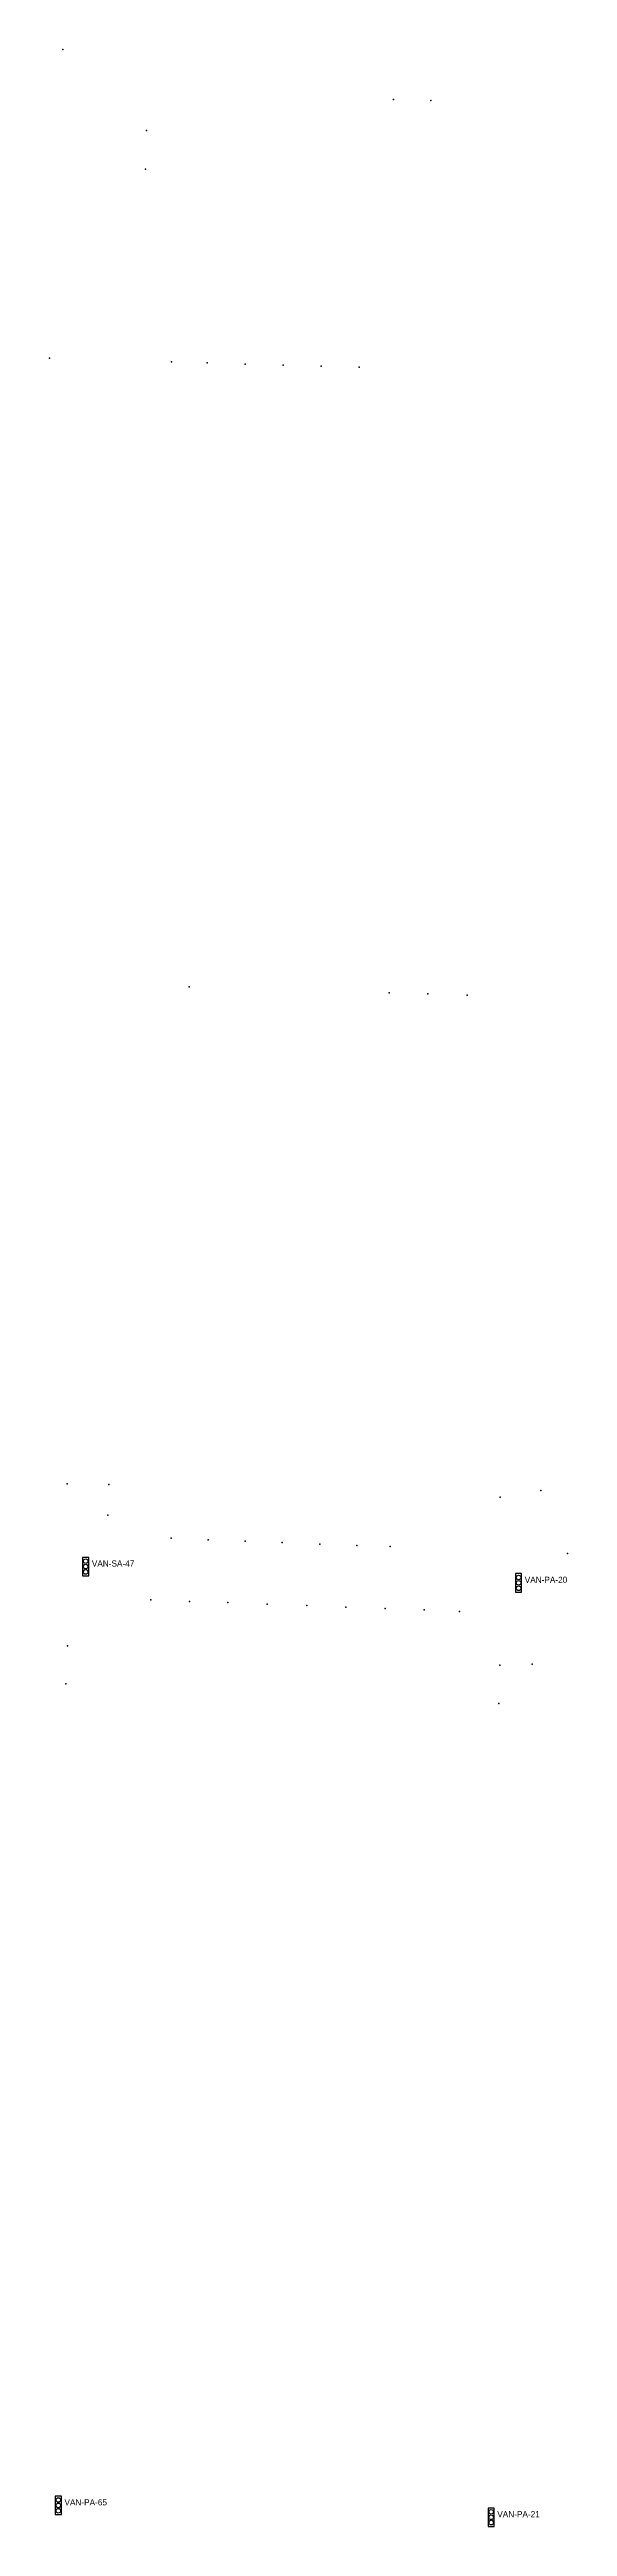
# Model space of a CAD drawing. Header units: inches. Extents: x 486474 to 494239, y 5455982 to 5460069.
# Drawn here: x 492216 to 492384, y 5456392 to 5457197 of the extents above; entities that cross this region are included whole.
import ezdxf

# ---------------------------------------------------------------- set-up
doc = ezdxf.new("R2010")
doc.units = ezdxf.units.IN
doc.header["$MEASUREMENT"] = 0
doc.layers.add('Parking Meters', color=10, linetype='Continuous')
doc.layers.add('Traffic Signals', color=10, linetype='Continuous')

msp = doc.modelspace()

# ---------------------------------------------------------------- texts
at = {"layer": 'Traffic Signals', "color": 1}
for s, p in [('VAN-SA-47', (492229.42, 5456704.12)), ('VAN-PA-20', (492370.14, 5456698.82)), ('VAN-PA-65', (492220.52, 5456398.97)), ('VAN-PA-21', (492361.22, 5456395.12))]:
    msp.add_text(s, height=2, dxfattribs=at).set_placement(p)

# ---------------------------------------------------------------- linework, layer by layer
at = {"layer": 'Parking Meters', "color": 7}
for p in [(492219.98, 5457197.2), (492219.98, 5457197.2), (492327.53, 5457180.92), (492327.53, 5457180.92), (492339.63, 5457180.6), (492247.16, 5457170.91), (492246.82, 5457158.29), (492246.82, 5457158.29), (492215.67, 5457096.87), (492215.67, 5457096.87), (492255.35, 5457095.65), (492266.9, 5457095.32), (492266.9, 5457095.32), (492279.27, 5457094.95), (492279.27, 5457094.95), (492291.66, 5457094.66), (492291.66, 5457094.66), (492303.94, 5457094.29), (492303.94, 5457094.29), (492316.32, 5457093.94), (492316.32, 5457093.94), (492261.06, 5456892.5), (492261.06, 5456892.5), (492326.1, 5456890.55), (492326.1, 5456890.55), (492338.63, 5456890.23), (492338.63, 5456890.23), (492351.46, 5456889.84), (492351.46, 5456889.84), (492221.41, 5456731.01), (492221.41, 5456731.01), (492234.91, 5456730.8), (492234.91, 5456730.8), (492362.13, 5456726.67), (492362.13, 5456726.67), (492375.4, 5456728.83), (492234.6, 5456720.78), (492255.19, 5456713.31), (492255.19, 5456713.31), (492267.21, 5456712.83), (492267.21, 5456712.83), (492279.26, 5456712.41), (492279.26, 5456712.41), (492291.34, 5456711.89), (492291.34, 5456711.89), (492303.56, 5456711.45), (492303.56, 5456711.45), (492315.53, 5456710.95), (492326.41, 5456710.61), (492326.41, 5456710.61), (492384.03, 5456708.35), (492248.55, 5456693.31), (492248.55, 5456693.31), (492261.22, 5456692.79), (492261.22, 5456692.79), (492273.67, 5456692.42), (492273.67, 5456692.42), (492286.45, 5456691.91), (492286.45, 5456691.91), (492299.31, 5456691.43), (492299.31, 5456691.43), (492312.02, 5456690.94), (492312.02, 5456690.94), (492324.78, 5456690.45), (492324.78, 5456690.45), (492337.5, 5456690.03), (492337.5, 5456690.03), (492348.98, 5456689.49), (492221.51, 5456678.36), (492221.51, 5456678.36), (492362.03, 5456672.06), (492362.03, 5456672.06), (492372.53, 5456672.35), (492372.53, 5456672.35), (492221.02, 5456665.96), (492221.02, 5456665.96), (492361.76, 5456659.57), (492361.76, 5456659.57)]:
    msp.add_point(p, dxfattribs=at)
at = {"layer": 'Traffic Signals', "color": 1}
for points in [[(492226.42, 5456701.12), (492228.42, 5456701.12), (492228.42, 5456707.12), (492226.42, 5456707.12)], [(492367.14, 5456695.82), (492369.14, 5456695.82), (492369.14, 5456701.82), (492367.14, 5456701.82)], [(492217.52, 5456395.97), (492219.52, 5456395.97), (492219.52, 5456401.97), (492217.52, 5456401.97)], [(492358.22, 5456392.12), (492360.22, 5456392.12), (492360.22, 5456398.12), (492358.22, 5456398.12)]]:
    msp.add_lwpolyline(points, close=True, dxfattribs=at)
for centre in [(492227.42, 5456705.87), (492227.42, 5456704.12), (492227.42, 5456702.37), (492368.14, 5456700.57), (492368.14, 5456698.82), (492368.14, 5456697.07), (492218.52, 5456400.72), (492218.52, 5456398.97), (492218.52, 5456397.22), (492359.22, 5456396.87), (492359.22, 5456395.12), (492359.22, 5456393.37)]:
    msp.add_circle(centre, 0.75, dxfattribs=at)

msp.set_redraw_order([(e.dxf.handle, doc.entitydb.next_handle()) for e in msp.query("TEXT MTEXT ATTDEF DIMENSION ARC_DIMENSION")])  # texts and dimensions are drawn at this point

doc.saveas('drawing.dxf')
